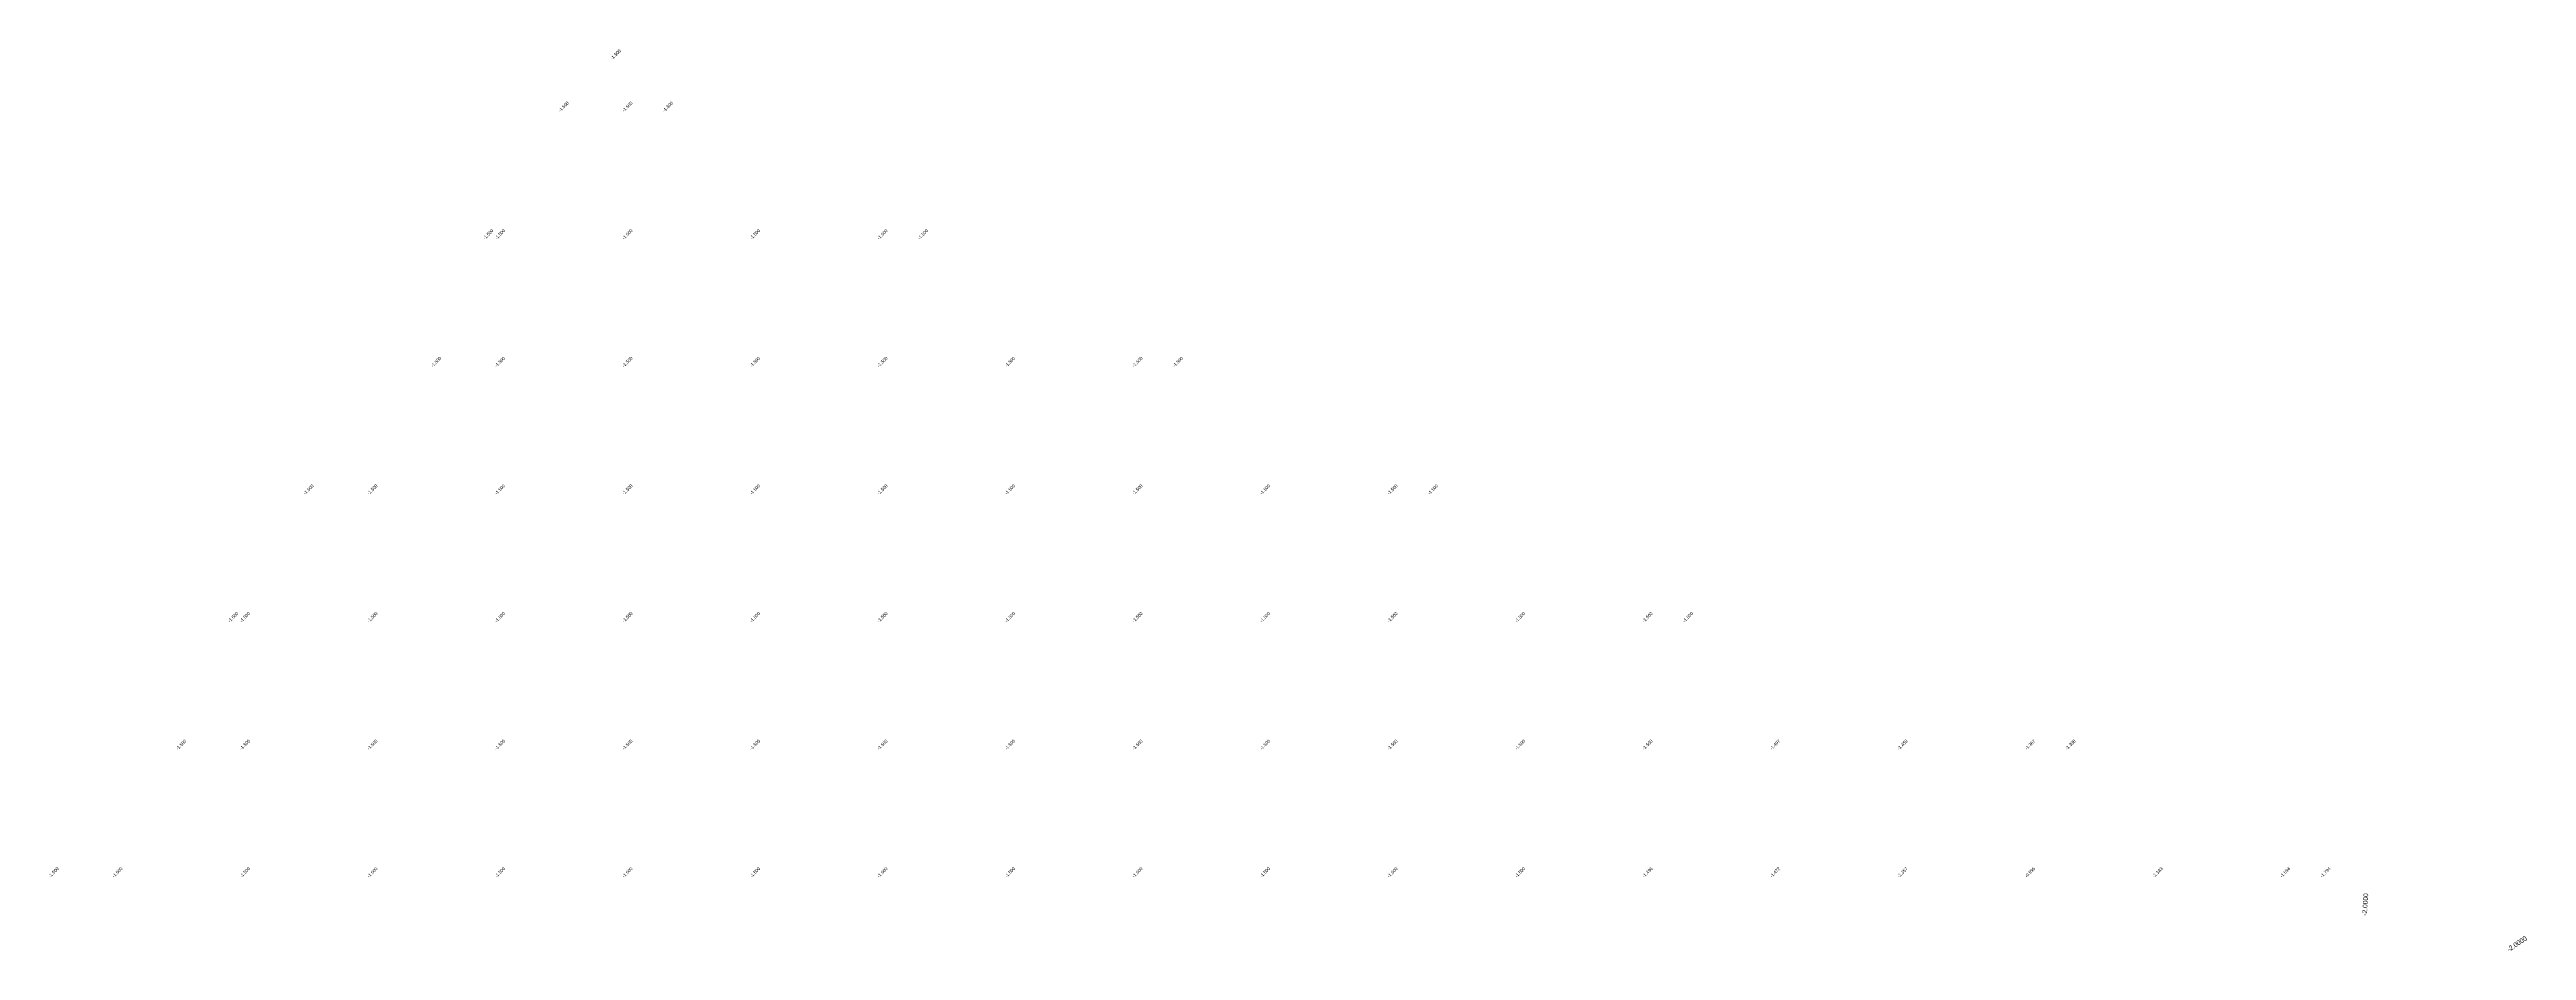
# Model space of a CAD drawing. Header units: metres. Extents: x 286386 to 287779, y 2079267 to 2080589.
# Drawn here: x 286489.4 to 286877.9, y 2080447.8 to 2080588.9 of the extents above; entities that cross this region are included whole.
import ezdxf
from ezdxf.enums import TextEntityAlignment as Align

# ---------------------------------------------------------------- set-up
doc = ezdxf.new("R2010")
doc.units = ezdxf.units.M
doc.header["$MEASUREMENT"] = 0
doc.layers.add('ESContAnn', color=231, linetype='Continuous')
doc.layers.add('ESElevation', color=150, linetype='Continuous')

msp = doc.modelspace()

# ---------------------------------------------------------------- texts
at = {"layer": 'ESContAnn'}
for rotation, p in [(86.3671, (286852.57, 2080454.96)), (33.6901, (286876.37, 2080448.79))]:
    msp.add_text('-2.0000', height=0.75, rotation=rotation, dxfattribs=at).set_placement(p, align=Align.MIDDLE_CENTER)
at = {"layer": 'ESElevation'}
for s, p in [('-1.500', (286578.16, 2080588.17)), ('-1.500', (286578.17, 2080588.17)), ('-1.500', (286570, 2080580)), ('-1.500', (286580, 2080580)), ('-1.500', (286586.34, 2080580)), ('-1.500', (286558.17, 2080560)), ('-1.500', (286560, 2080560)), ('-1.500', (286580, 2080560)), ('-1.500', (286600, 2080560)), ('-1.500', (286620, 2080560)), ('-1.500', (286626.34, 2080560)), ('-1.500', (286550, 2080540)), ('-1.500', (286560, 2080540)), ('-1.500', (286580, 2080540)), ('-1.500', (286600, 2080540)), ('-1.500', (286620, 2080540)), ('-1.500', (286640, 2080540)), ('-1.500', (286660, 2080540)), ('-1.500', (286666.34, 2080540)), ('-1.500', (286530, 2080520)), ('-1.500', (286540, 2080520)), ('-1.500', (286560, 2080520)), ('-1.500', (286580, 2080520)), ('-1.500', (286600, 2080520)), ('-1.500', (286620, 2080520)), ('-1.500', (286640, 2080520)), ('-1.500', (286660, 2080520)), ('-1.500', (286680, 2080520)), ('-1.500', (286700, 2080520)), ('-1.500', (286706.34, 2080520)), ('-1.500', (286518.17, 2080500)), ('-1.500', (286520, 2080500)), ('-1.500', (286540, 2080500)), ('-1.500', (286560, 2080500)), ('-1.500', (286580, 2080500)), ('-1.500', (286600, 2080500)), ('-1.500', (286620, 2080500)), ('-1.500', (286640, 2080500)), ('-1.500', (286660, 2080500)), ('-1.500', (286680, 2080500)), ('-1.500', (286700, 2080500)), ('-1.500', (286720, 2080500)), ('-1.500', (286740, 2080500)), ('-1.500', (286746.34, 2080500)), ('-1.500', (286510, 2080480)), ('-1.500', (286520, 2080480)), ('-1.500', (286540, 2080480)), ('-1.500', (286560, 2080480)), ('-1.500', (286580, 2080480)), ('-1.500', (286600, 2080480)), ('-1.500', (286620, 2080480)), ('-1.500', (286640, 2080480)), ('-1.500', (286660, 2080480)), ('-1.500', (286680, 2080480)), ('-1.500', (286700, 2080480)), ('-1.500', (286720, 2080480)), ('-1.500', (286740, 2080480)), ('-1.497', (286760, 2080480)), ('-1.459', (286780, 2080480)), ('-1.367', (286800, 2080480)), ('-1.386', (286806.34, 2080480)), ('-1.500', (286490, 2080460)), ('-1.500', (286500, 2080460)), ('-1.500', (286520, 2080460)), ('-1.500', (286540, 2080460)), ('-1.500', (286560, 2080460)), ('-1.500', (286580, 2080460)), ('-1.500', (286600, 2080460)), ('-1.500', (286620, 2080460)), ('-1.500', (286640, 2080460)), ('-1.500', (286660, 2080460)), ('-1.500', (286680, 2080460)), ('-1.500', (286700, 2080460)), ('-1.500', (286720, 2080460)), ('-1.496', (286740, 2080460)), ('-1.472', (286760, 2080460)), ('-1.357', (286780, 2080460)), ('-0.995', (286800, 2080460)), ('-1.143', (286820, 2080460)), ('-1.594', (286840, 2080460)), ('-1.794', (286846.34, 2080460))]:
    msp.add_text(s, height=0.5, rotation=45, dxfattribs=at).set_placement(p, align=Align.MIDDLE_CENTER)

doc.saveas('drawing.dxf')
